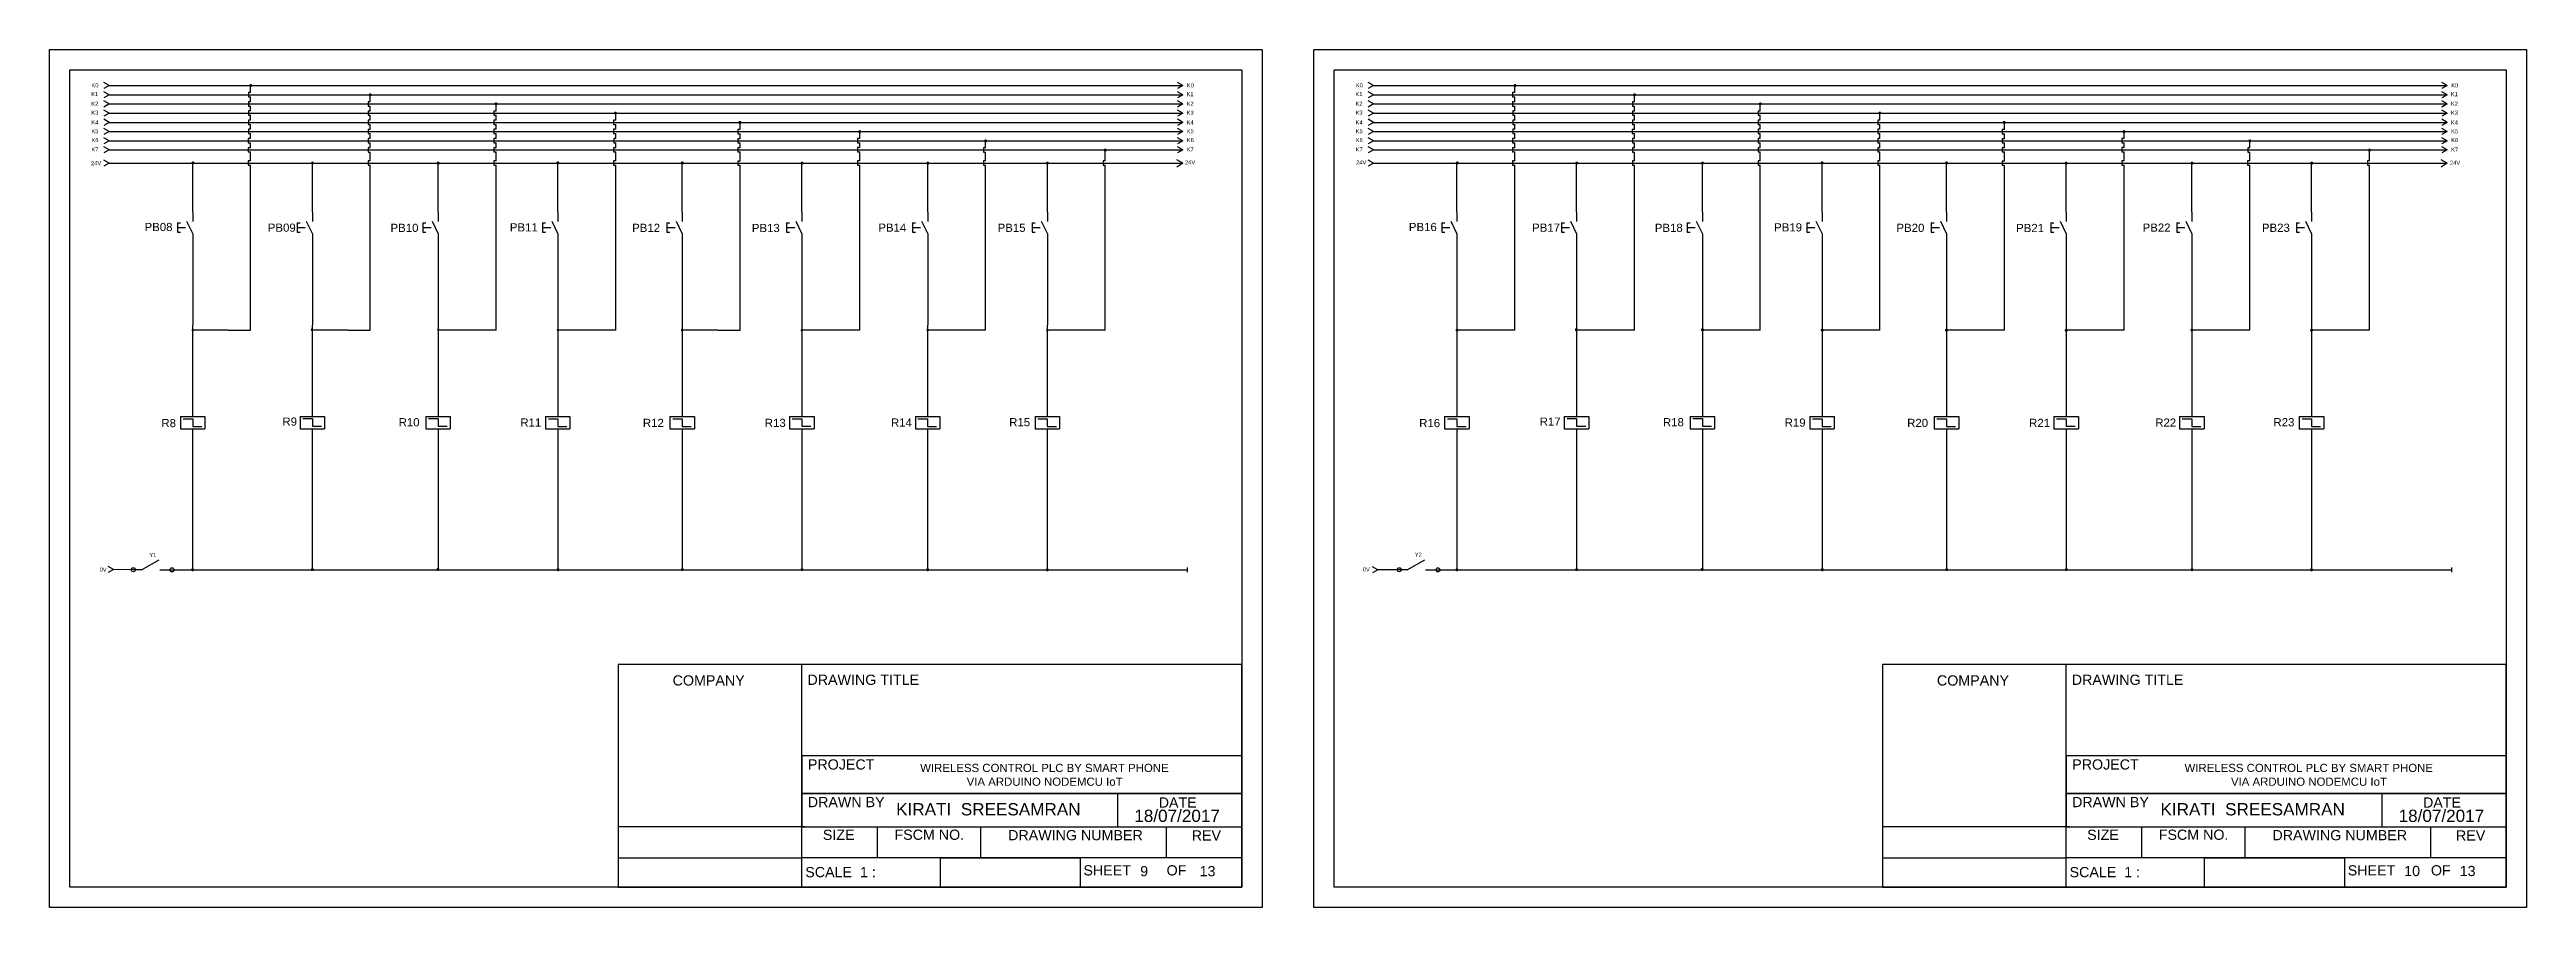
# Model space of a CAD drawing. Header units: millimetres. Extents: x -6 to 1596, y 16 to 720.
# Drawn here: x 989 to 1596, y 260 to 470 of the extents above; entities that cross this region are included whole.
import ezdxf

# ---------------------------------------------------------------- set-up
doc = ezdxf.new("R2010")
doc.units = ezdxf.units.MM
for name, pattern in [('ACAD_ISO02W100', [15, 12, -3]), ('AUSGEZOGEN', [0]), ('GESTRICHELT', [3, 2, -1])]:
    doc.linetypes.add(name, pattern=pattern)
for name, color, linetype in [('1', 7, 'AUSGEZOGEN'), ('Dash', 7, 'ACAD_ISO02W100'), ('TCONNECTIONS', 7, 'AUSGEZOGEN')]:
    doc.layers.add(name, color=color, linetype=linetype)
doc.styles.get("Standard").update_dxf_attribs({"font": 'arial.ttf'})

msp = doc.modelspace()

# ---------------------------------------------------------------- texts
for s, height, p in [('COMPANY', 2.5, (1141.48, 314.25)), ('DRAWING TITLE', 2.5, (1174.5, 314.41)), ('COMPANY', 2.5, (1451.14, 314.25)), ('DRAWING TITLE', 2.5, (1484.16, 314.41)), ('PROJECT', 2.5, (1174.61, 293.68)), ('WIRELESS CONTROL PLC BY SMART PHONE', 2, (1202.12, 293.08)), ('VIA ARDUINO NODEMCU I', 2, (1213.5, 289.71)), ('oT', 2, (1248.43, 289.71)), ('PROJECT', 2.5, (1484.27, 293.68)), ('WIRELESS CONTROL PLC BY SMART PHONE', 2, (1511.78, 293.08)), ('VIA ARDUINO NODEMCU I', 2, (1523.16, 289.71)), ('oT', 2, (1558.09, 289.71)), ('DRAWN BY', 2.5, (1174.58, 284.47)), ('KIRATI  SREESAMRAN', 3, (1196.23, 282.46)), ('DRAWN BY', 2.5, (1484.24, 284.47)), ('KIRATI  SREESAMRAN', 3, (1505.89, 282.46)), ('SIZE', 2.5, (1178.27, 276.46)), ('FSCM NO.', 2.5, (1195.81, 276.48)), ('SIZE', 2.5, (1487.93, 276.46)), ('FSCM NO.', 2.5, (1505.47, 276.48)), ('SCALE  1 :', 2.5, (1173.97, 267.33)), ('9             13', 2.5, (1256, 267.56)), ('SCALE  1 :', 2.5, (1483.63, 267.33)), ('10          13', 2.5, (1565.59, 267.6))]:
    msp.add_text(s, height=height).set_placement(p)
at = {"attachment_point": 1}
for s, width, insert, char_height in [('DATE', 41.7734, (1260.53, 286.86), 2.5), ('DATE', 41.7734, (1570.19, 286.86), 2.5), ('18/07/2017', 61.423, (1254.55, 283.86), 3), ('18/07/2017', 61.423, (1564.21, 283.86), 3), ('DRAWING NUMBER', 41.7734, (1223.65, 278.87), 2.5), ('REV', 41.7734, (1268.61, 278.8), 2.5), ('DRAWING NUMBER', 41.7734, (1533.31, 278.87), 2.5), ('REV', 41.7734, (1578.27, 278.8), 2.5), ('SHEET         OF  ', 41.7734, (1242.09, 270.26), 2.5), ('SHEET         OF  ', 41.7734, (1551.75, 270.26), 2.5)]:
    msp.add_mtext_dynamic_manual_height_columns(s, width=width, gutter_width=12.5, heights=[0], dxfattribs=dict(at, insert=insert, char_height=char_height))
at = {"layer": 'Dash'}
for s, height, p in [('K0', 1, (999.14, 460.69)), ('K0', 1, (1267.43, 460.67)), ('K0', 1, (1308.8, 460.69)), ('K0', 1, (1577.09, 460.67)), ('K1', 1, (999.07, 458.53)), ('K2', 1, (999.1, 456.17)), ('K3', 1, (999.1, 454)), ('K1', 1, (1267.36, 458.52)), ('K2', 1, (1267.38, 456.16)), ('K1', 1, (1308.73, 458.53)), ('K2', 1, (1308.76, 456.17)), ('K3', 1, (1308.76, 454)), ('K1', 1, (1577.02, 458.52)), ('K2', 1, (1577.04, 456.16)), ('K4', 1, (999.1, 451.6)), ('K5', 1, (999.12, 449.44)), ('K3', 1, (1267.38, 453.98)), ('K4', 1, (1267.38, 451.58)), ('K5', 1, (1267.4, 449.43)), ('K4', 1, (1308.76, 451.6)), ('K5', 1, (1308.78, 449.44)), ('K3', 1, (1577.04, 453.98)), ('K4', 1, (1577.04, 451.58)), ('K5', 1, (1577.07, 449.43)), ('K7', 1, (999.12, 444.98)), ('K6', 1, (999.14, 447.29)), ('K7', 1, (1267.4, 444.97)), ('K6', 1, (1267.43, 447.27)), ('K7', 1, (1308.78, 444.98)), ('K6', 1, (1308.8, 447.29)), ('K7', 1, (1577.07, 444.97)), ('K6', 1, (1577.09, 447.27)), ('24V', 1, (999.04, 441.61)), ('24V', 1, (1266.99, 441.83)), ('24V', 1, (1308.88, 441.81)), ('24V', 1, (1576.8, 441.74)), ('PB08', 2, (1012.15, 425.5)), ('PB09', 2, (1042.33, 425.33)), ('PB10', 2, (1072.39, 425.29)), ('PB11', 2, (1101.61, 425.41)), ('PB12', 2, (1131.57, 425.29)), ('PB13', 2, (1160.88, 425.25)), ('PB14', 2, (1191.86, 425.34)), ('PB15', 2, (1221.08, 425.31)), ('PB16', 2, (1321.81, 425.5)), ('PB17', 2, (1351.99, 425.33)), ('PB18', 2, (1382.05, 425.29)), ('PB19', 2, (1411.27, 425.41)), ('PB20', 2, (1441.23, 425.29)), ('PB21', 2, (1470.54, 425.25)), ('PB22', 2, (1501.52, 425.34)), ('PB23', 2, (1530.74, 425.31)), ('R8', 2, (1016.27, 377.5)), ('R9', 2, (1045.91, 377.86)), ('R10', 2, (1074.38, 377.7)), ('R11', 2, (1104.19, 377.62)), ('R12', 2, (1134.19, 377.54)), ('R13', 2, (1164.06, 377.54)), ('R14', 2, (1194.95, 377.62)), ('R15', 2, (1223.91, 377.71)), ('R16', 2, (1324.33, 377.5)), ('R17', 2, (1353.84, 377.86)), ('R18', 2, (1384.04, 377.7)), ('R19', 2, (1413.85, 377.62)), ('R20', 2, (1443.85, 377.54)), ('R21', 2, (1473.72, 377.54)), ('R22', 2, (1504.61, 377.62)), ('R23', 2, (1533.57, 377.71)), ('Y1', 1, (1013.32, 345.69)), ('Y2', 1, (1323.25, 345.77)), ('0V', 1, (1001.14, 342.13)), ('0V', 1, (1310.52, 342.18))]:
    msp.add_text(s, height=height, dxfattribs=at).set_placement(p)

# ---------------------------------------------------------------- blocks, each defined once
blk = doc.blocks.new('E_K001')
at = {"layer": '1', "color": 7}
for p, q in [((0, 0), (0, -2.25)), ((-3, -2.25), (3, -2.25)), ((-3, -2.25), (-3, -5.25)), ((-3, -5.25), (3, -5.25)), ((0, -5.25), (0, -7.5)), ((3, -2.25), (3, -5.25))]:
    blk.add_line(p, q, dxfattribs=at)
blk = doc.blocks.new('E_S011')
at = {"layer": '1', "color": 7}
for p, q in [((0, 0), (0, -2.25)), ((-3.75, -2.62), (-3.75, -4.88)), ((-3.75, -2.62), (-3, -2.62)), ((-3.75, -4.88), (-3, -4.88)), ((-1.5, -2.17), (0, -5.25)), ((0, -5.25), (0, -7.5))]:
    blk.add_line(p, q, dxfattribs=at)
at = {"layer": '1', "color": 7, "linetype": 'GESTRICHELT'}
blk.add_line((-3.75, -3.75), (-0.75, -3.75), dxfattribs=at)

# ---------------------------------------------------------------- linework, layer by layer
at = {"linetype": 'Continuous'}
for p, q in [((1003.48, 461.11), (1002.18, 461.86)), ((1003.48, 461.11), (1002.18, 460.36)), ((1266.46, 461.11), (1265.16, 461.86)), ((1266.46, 461.11), (1265.16, 460.36)), ((1313.14, 461.11), (1311.84, 461.86)), ((1313.14, 461.11), (1311.84, 460.36)), ((1576.12, 461.11), (1574.82, 461.86)), ((1576.12, 461.11), (1574.82, 460.36)), ((1003.48, 458.86), (1002.18, 459.61)), ((1003.48, 458.86), (1002.18, 458.11)), ((1003.48, 456.61), (1002.18, 457.36)), ((1003.48, 456.61), (1002.18, 455.86)), ((1003.48, 454.36), (1002.18, 455.11)), ((1266.46, 458.86), (1265.16, 459.61)), ((1266.46, 458.86), (1265.16, 458.11)), ((1266.46, 456.61), (1265.16, 457.36)), ((1266.46, 456.61), (1265.16, 455.86)), ((1266.46, 454.36), (1265.16, 455.11)), ((1313.14, 458.86), (1311.84, 459.61)), ((1313.14, 458.86), (1311.84, 458.11)), ((1313.14, 456.61), (1311.84, 457.36)), ((1313.14, 456.61), (1311.84, 455.86)), ((1313.14, 454.36), (1311.84, 455.11)), ((1576.12, 458.86), (1574.82, 459.61)), ((1576.12, 458.86), (1574.82, 458.11)), ((1576.12, 456.61), (1574.82, 457.36)), ((1576.12, 456.61), (1574.82, 455.86)), ((1576.12, 454.36), (1574.82, 455.11)), ((1003.48, 454.36), (1002.18, 453.61)), ((1003.48, 452.11), (1002.18, 452.86)), ((1003.48, 452.11), (1002.18, 451.36)), ((1003.48, 449.86), (1002.18, 450.61)), ((1003.48, 449.86), (1002.18, 449.11)), ((1266.46, 454.36), (1265.16, 453.61)), ((1266.46, 452.11), (1265.16, 452.86)), ((1266.46, 452.11), (1265.16, 451.36)), ((1266.46, 449.86), (1265.16, 450.61)), ((1266.46, 449.86), (1265.16, 449.11)), ((1313.14, 454.36), (1311.84, 453.61)), ((1313.14, 452.11), (1311.84, 452.86)), ((1313.14, 452.11), (1311.84, 451.36)), ((1313.14, 449.86), (1311.84, 450.61)), ((1313.14, 449.86), (1311.84, 449.11)), ((1576.12, 454.36), (1574.82, 453.61)), ((1576.12, 452.11), (1574.82, 452.86)), ((1576.12, 452.11), (1574.82, 451.36)), ((1576.12, 449.86), (1574.82, 450.61)), ((1576.12, 449.86), (1574.82, 449.11)), ((1003.48, 447.61), (1002.18, 448.36)), ((1003.48, 447.61), (1002.18, 446.86)), ((1003.48, 445.36), (1002.18, 446.11)), ((1003.48, 445.36), (1002.18, 444.61)), ((1003.48, 442.13), (1002.18, 442.88)), ((1266.46, 442.13), (1264.97, 442.96)), ((1266.46, 447.61), (1265.16, 448.36)), ((1266.46, 447.61), (1265.16, 446.86)), ((1266.46, 445.36), (1265.16, 446.11)), ((1266.46, 445.36), (1265.16, 444.61)), ((1313.14, 447.61), (1311.84, 448.36)), ((1313.14, 447.61), (1311.84, 446.86)), ((1313.14, 445.36), (1311.84, 446.11)), ((1313.14, 445.36), (1311.84, 444.61)), ((1313.14, 442.13), (1311.84, 442.88)), ((1576.12, 442.13), (1574.63, 442.96)), ((1576.12, 447.61), (1574.82, 448.36)), ((1576.12, 447.61), (1574.82, 446.86)), ((1576.12, 445.36), (1574.82, 446.11)), ((1576.12, 445.36), (1574.82, 444.61)), ((1003.48, 442.13), (1002.18, 441.38)), ((1266.46, 442.13), (1264.97, 441.16)), ((1313.14, 442.13), (1311.84, 441.38)), ((1576.12, 442.13), (1574.63, 441.16)), ((1004.54, 342.66), (1003.24, 343.41)), ((1004.54, 342.66), (1003.24, 341.91)), ((1314.18, 342.55), (1312.88, 343.3)), ((1314.18, 342.55), (1312.88, 341.8))]:
    msp.add_line(p, q, dxfattribs=at)
for p, q in [((1003.48, 461.11), (1266.46, 461.11)), ((1038.1, 459.39), (1038.1, 461.11)), ((1313.14, 461.11), (1576.12, 461.11)), ((1347.76, 459.39), (1347.76, 461.11)), ((1003.48, 458.86), (1266.46, 458.86)), ((1003.48, 456.61), (1266.46, 456.61)), ((1038.1, 459.39), (1037.56, 459.39)), ((1037.56, 459.39), (1037.56, 458.35)), ((1037.56, 458.35), (1038.1, 458.35)), ((1038.1, 457.14), (1037.56, 457.14)), ((1037.56, 457.14), (1037.56, 456.1)), ((1037.56, 456.1), (1038.1, 456.1)), ((1038.1, 457.14), (1038.1, 458.35)), ((1038.1, 454.9), (1038.1, 456.1)), ((1067.41, 457.14), (1066.92, 457.14)), ((1066.92, 457.14), (1066.92, 456.1)), ((1066.92, 456.1), (1067.41, 456.1)), ((1067.41, 457.14), (1067.41, 458.86)), ((1067.41, 454.88), (1067.41, 456.1)), ((1098.22, 454.87), (1098.22, 456.61)), ((1313.14, 458.86), (1576.12, 458.86)), ((1313.14, 456.61), (1576.12, 456.61)), ((1347.76, 459.39), (1347.22, 459.39)), ((1347.22, 459.39), (1347.22, 458.35)), ((1347.22, 458.35), (1347.76, 458.35)), ((1347.76, 457.14), (1347.22, 457.14)), ((1347.22, 457.14), (1347.22, 456.1)), ((1347.22, 456.1), (1347.76, 456.1)), ((1347.76, 457.14), (1347.76, 458.35)), ((1347.76, 454.9), (1347.76, 456.1)), ((1377.07, 457.14), (1376.58, 457.14)), ((1376.58, 457.14), (1376.58, 456.1)), ((1376.58, 456.1), (1377.07, 456.1)), ((1377.07, 457.14), (1377.07, 458.86)), ((1377.07, 454.88), (1377.07, 456.1)), ((1407.88, 454.87), (1407.88, 456.61)), ((1003.48, 454.36), (1266.46, 454.36)), ((1003.48, 452.11), (1266.46, 452.11)), ((1003.48, 449.86), (1266.46, 449.86)), ((1038.1, 452.63), (1037.57, 452.63)), ((1037.57, 452.63), (1037.57, 451.59)), ((1037.57, 451.59), (1038.1, 451.59)), ((1038.1, 454.9), (1037.59, 454.9)), ((1037.59, 454.9), (1037.59, 453.85)), ((1037.59, 453.85), (1038.1, 453.85)), ((1038.1, 450.47), (1037.61, 450.47)), ((1037.61, 450.47), (1037.61, 449.42)), ((1037.61, 449.42), (1038.1, 449.42)), ((1038.1, 452.63), (1038.1, 453.85)), ((1038.1, 450.47), (1038.1, 451.59)), ((1038.1, 448.15), (1038.1, 449.42)), ((1067.41, 450.39), (1066.87, 450.39)), ((1066.87, 450.39), (1066.87, 449.35)), ((1066.87, 449.35), (1067.41, 449.35)), ((1067.41, 452.63), (1066.88, 452.63)), ((1066.88, 452.63), (1066.88, 451.59)), ((1066.88, 451.59), (1067.41, 451.59)), ((1067.41, 454.88), (1066.9, 454.88)), ((1066.9, 454.88), (1066.9, 453.84)), ((1066.9, 453.84), (1067.41, 453.84)), ((1067.41, 452.63), (1067.41, 453.84)), ((1067.41, 450.39), (1067.41, 451.59)), ((1067.41, 448.15), (1067.41, 449.35)), ((1098.22, 454.87), (1097.71, 454.87)), ((1097.71, 454.87), (1097.71, 453.83)), ((1097.71, 453.83), (1098.22, 453.83)), ((1098.22, 450.43), (1097.71, 450.43)), ((1097.71, 450.43), (1097.71, 449.39)), ((1097.71, 449.39), (1098.22, 449.39)), ((1098.22, 452.65), (1097.72, 452.65)), ((1097.72, 452.65), (1097.72, 451.61)), ((1097.72, 451.61), (1098.22, 451.61)), ((1098.22, 452.65), (1098.22, 453.83)), ((1098.22, 450.43), (1098.22, 451.61)), ((1098.22, 448.15), (1098.22, 449.39)), ((1127.53, 452.61), (1127.02, 452.61)), ((1127.02, 452.61), (1127.02, 451.56)), ((1127.02, 451.56), (1127.53, 451.56)), ((1127.53, 450.42), (1127.02, 450.42)), ((1127.02, 450.42), (1127.02, 449.38)), ((1127.02, 449.38), (1127.53, 449.38)), ((1127.53, 452.61), (1127.53, 454.36)), ((1127.53, 450.42), (1127.53, 451.56)), ((1127.53, 448.16), (1127.53, 449.38)), ((1157.99, 450.39), (1157.48, 450.39)), ((1157.48, 450.39), (1157.48, 449.34)), ((1157.48, 449.34), (1157.99, 449.34)), ((1157.99, 450.39), (1157.99, 452.11)), ((1157.99, 448.11), (1157.99, 449.34)), ((1187.31, 448.14), (1187.31, 449.86)), ((1313.14, 454.36), (1576.12, 454.36)), ((1313.14, 452.11), (1576.12, 452.11)), ((1313.14, 449.86), (1576.12, 449.86)), ((1347.76, 452.63), (1347.23, 452.63)), ((1347.23, 452.63), (1347.23, 451.59)), ((1347.23, 451.59), (1347.76, 451.59)), ((1347.76, 454.9), (1347.25, 454.9)), ((1347.25, 454.9), (1347.25, 453.85)), ((1347.25, 453.85), (1347.76, 453.85)), ((1347.76, 450.47), (1347.27, 450.47)), ((1347.27, 450.47), (1347.27, 449.42)), ((1347.27, 449.42), (1347.76, 449.42)), ((1347.76, 452.63), (1347.76, 453.85)), ((1347.76, 450.47), (1347.76, 451.59)), ((1347.76, 448.15), (1347.76, 449.42)), ((1377.07, 450.39), (1376.53, 450.39)), ((1376.53, 450.39), (1376.53, 449.35)), ((1376.53, 449.35), (1377.07, 449.35)), ((1377.07, 452.63), (1376.54, 452.63)), ((1376.54, 452.63), (1376.54, 451.59)), ((1376.54, 451.59), (1377.07, 451.59)), ((1377.07, 454.88), (1376.56, 454.88)), ((1376.56, 454.88), (1376.56, 453.84)), ((1376.56, 453.84), (1377.07, 453.84)), ((1377.07, 452.63), (1377.07, 453.84)), ((1377.07, 450.39), (1377.07, 451.59)), ((1377.07, 448.15), (1377.07, 449.35)), ((1407.88, 454.87), (1407.37, 454.87)), ((1407.37, 454.87), (1407.37, 453.83)), ((1407.37, 453.83), (1407.88, 453.83)), ((1407.88, 450.43), (1407.37, 450.43)), ((1407.37, 450.43), (1407.37, 449.39)), ((1407.37, 449.39), (1407.88, 449.39)), ((1407.88, 452.65), (1407.38, 452.65)), ((1407.38, 452.65), (1407.38, 451.61)), ((1407.38, 451.61), (1407.88, 451.61)), ((1407.88, 452.65), (1407.88, 453.83)), ((1407.88, 450.43), (1407.88, 451.61)), ((1407.88, 448.15), (1407.88, 449.39)), ((1437.19, 452.61), (1436.68, 452.61)), ((1436.68, 452.61), (1436.68, 451.56)), ((1436.68, 451.56), (1437.19, 451.56)), ((1437.19, 450.42), (1436.68, 450.42)), ((1436.68, 450.42), (1436.68, 449.38)), ((1436.68, 449.38), (1437.19, 449.38)), ((1437.19, 452.61), (1437.19, 454.36)), ((1437.19, 450.42), (1437.19, 451.56)), ((1437.19, 448.16), (1437.19, 449.38)), ((1467.65, 450.39), (1467.14, 450.39)), ((1467.14, 450.39), (1467.14, 449.34)), ((1467.14, 449.34), (1467.65, 449.34)), ((1467.65, 450.39), (1467.65, 452.11)), ((1467.65, 448.11), (1467.65, 449.34)), ((1496.97, 448.14), (1496.97, 449.86)), ((1003.48, 447.61), (1266.46, 447.61)), ((1003.48, 445.36), (1266.46, 445.36)), ((1038.1, 445.9), (1037.53, 445.9)), ((1037.53, 445.9), (1037.53, 444.86)), ((1037.53, 444.86), (1038.1, 444.86)), ((1038.1, 448.15), (1037.55, 448.15)), ((1037.55, 448.15), (1037.55, 447.1)), ((1037.55, 447.1), (1038.1, 447.1)), ((1038.1, 445.9), (1038.1, 447.1)), ((1038.1, 442.65), (1038.1, 444.86)), ((1067.41, 445.89), (1066.88, 445.89)), ((1066.88, 445.89), (1066.88, 444.85)), ((1066.88, 444.85), (1067.41, 444.85)), ((1067.41, 448.15), (1066.89, 448.15)), ((1066.89, 448.15), (1066.89, 447.11)), ((1066.89, 447.11), (1067.41, 447.11)), ((1067.41, 445.89), (1067.41, 447.11)), ((1067.41, 442.66), (1067.41, 444.85)), ((1098.22, 448.15), (1097.71, 448.15)), ((1097.71, 448.15), (1097.71, 447.11)), ((1097.71, 447.11), (1098.22, 447.11)), ((1098.22, 445.91), (1097.72, 445.91)), ((1097.72, 445.91), (1097.72, 444.87)), ((1097.72, 444.87), (1098.22, 444.87)), ((1098.22, 445.91), (1098.22, 447.11)), ((1098.22, 442.7), (1098.22, 444.87)), ((1127.53, 445.91), (1127.02, 445.91)), ((1127.02, 445.91), (1127.02, 444.87)), ((1127.02, 444.87), (1127.53, 444.87)), ((1127.53, 448.16), (1127.04, 448.16)), ((1127.04, 448.16), (1127.04, 447.12)), ((1127.04, 447.12), (1127.53, 447.12)), ((1127.53, 445.91), (1127.53, 447.12)), ((1127.53, 442.67), (1127.53, 444.87)), ((1157.99, 448.11), (1157.47, 448.11)), ((1157.47, 448.11), (1157.47, 447.06)), ((1157.47, 447.06), (1157.99, 447.06)), ((1157.99, 445.9), (1157.49, 445.9)), ((1157.49, 445.9), (1157.49, 444.86)), ((1157.49, 444.86), (1157.99, 444.86)), ((1157.99, 445.9), (1157.99, 447.06)), ((1157.99, 442.63), (1157.99, 444.86)), ((1187.31, 445.94), (1186.78, 445.94)), ((1186.78, 445.94), (1186.78, 444.89)), ((1186.78, 444.89), (1187.31, 444.89)), ((1187.31, 448.14), (1186.8, 448.14)), ((1186.8, 448.14), (1186.8, 447.1)), ((1186.8, 447.1), (1187.31, 447.1)), ((1187.31, 445.94), (1187.31, 447.1)), ((1187.31, 442.68), (1187.31, 444.89)), ((1218.12, 445.9), (1217.6, 445.9)), ((1217.6, 445.9), (1217.6, 444.85)), ((1217.6, 444.85), (1218.12, 444.85)), ((1218.12, 445.9), (1218.12, 447.61)), ((1218.12, 442.71), (1218.12, 444.85)), ((1247.43, 442.66), (1247.43, 445.36)), ((1313.14, 447.61), (1576.12, 447.61)), ((1313.14, 445.36), (1576.12, 445.36)), ((1347.76, 445.9), (1347.19, 445.9)), ((1347.19, 445.9), (1347.19, 444.86)), ((1347.19, 444.86), (1347.76, 444.86)), ((1347.76, 448.15), (1347.21, 448.15)), ((1347.21, 448.15), (1347.21, 447.1)), ((1347.21, 447.1), (1347.76, 447.1)), ((1347.76, 445.9), (1347.76, 447.1)), ((1347.76, 442.65), (1347.76, 444.86)), ((1377.07, 445.89), (1376.54, 445.89)), ((1376.54, 445.89), (1376.54, 444.85)), ((1376.54, 444.85), (1377.07, 444.85)), ((1377.07, 448.15), (1376.55, 448.15)), ((1376.55, 448.15), (1376.55, 447.11)), ((1376.55, 447.11), (1377.07, 447.11)), ((1377.07, 445.89), (1377.07, 447.11)), ((1377.07, 442.66), (1377.07, 444.85)), ((1407.88, 448.15), (1407.37, 448.15)), ((1407.37, 448.15), (1407.37, 447.11)), ((1407.37, 447.11), (1407.88, 447.11)), ((1407.88, 445.91), (1407.38, 445.91)), ((1407.38, 445.91), (1407.38, 444.87)), ((1407.38, 444.87), (1407.88, 444.87)), ((1407.88, 445.91), (1407.88, 447.11)), ((1407.88, 442.7), (1407.88, 444.87)), ((1437.19, 445.91), (1436.68, 445.91)), ((1436.68, 445.91), (1436.68, 444.87)), ((1436.68, 444.87), (1437.19, 444.87)), ((1437.19, 448.16), (1436.7, 448.16)), ((1436.7, 448.16), (1436.7, 447.12)), ((1436.7, 447.12), (1437.19, 447.12)), ((1437.19, 445.91), (1437.19, 447.12)), ((1437.19, 442.67), (1437.19, 444.87)), ((1467.65, 448.11), (1467.13, 448.11)), ((1467.13, 448.11), (1467.13, 447.06)), ((1467.13, 447.06), (1467.65, 447.06)), ((1467.65, 445.9), (1467.15, 445.9)), ((1467.15, 445.9), (1467.15, 444.86)), ((1467.15, 444.86), (1467.65, 444.86)), ((1467.65, 445.9), (1467.65, 447.06)), ((1467.65, 442.63), (1467.65, 444.86)), ((1496.97, 445.94), (1496.44, 445.94)), ((1496.44, 445.94), (1496.44, 444.89)), ((1496.44, 444.89), (1496.97, 444.89)), ((1496.97, 448.14), (1496.46, 448.14)), ((1496.46, 448.14), (1496.46, 447.1)), ((1496.46, 447.1), (1496.97, 447.1)), ((1496.97, 445.94), (1496.97, 447.1)), ((1496.97, 442.68), (1496.97, 444.89)), ((1527.78, 445.9), (1527.26, 445.9)), ((1527.26, 445.9), (1527.26, 444.85)), ((1527.26, 444.85), (1527.78, 444.85)), ((1527.78, 445.9), (1527.78, 447.61)), ((1527.78, 442.71), (1527.78, 444.85)), ((1557.09, 442.66), (1557.09, 445.36)), ((1023.93, 430.11), (1023.93, 442.13)), ((1038.1, 442.65), (1037.55, 442.65)), ((1037.55, 442.65), (1037.55, 441.61)), ((1037.55, 441.61), (1038.1, 441.61)), ((1038.1, 401.25), (1038.1, 441.61)), ((1053.24, 430.11), (1053.24, 442.13)), ((1067.41, 442.66), (1066.89, 442.66)), ((1066.89, 442.66), (1066.89, 441.62)), ((1066.89, 441.62), (1067.41, 441.62)), ((1067.41, 401.25), (1067.41, 441.62)), ((1084.05, 430.11), (1084.05, 442.13)), ((1098.22, 442.7), (1097.71, 442.7)), ((1097.71, 442.7), (1097.71, 441.65)), ((1097.71, 441.65), (1098.22, 441.65)), ((1098.22, 401.25), (1098.22, 441.65)), ((1113.36, 430.11), (1113.36, 442.13)), ((1127.53, 442.67), (1127.01, 442.67)), ((1127.01, 442.67), (1127.01, 441.63)), ((1127.01, 441.63), (1127.53, 441.63)), ((1127.53, 401.25), (1127.53, 441.63)), ((1143.82, 430.11), (1143.82, 442.13)), ((1157.99, 442.63), (1157.48, 442.63)), ((1157.48, 442.63), (1157.48, 441.59)), ((1157.48, 441.59), (1157.99, 441.59)), ((1157.99, 401.25), (1157.99, 441.59)), ((1173.14, 430.11), (1173.14, 442.13)), ((1187.31, 442.68), (1186.8, 442.68)), ((1186.8, 442.68), (1186.8, 441.64)), ((1186.8, 441.64), (1187.31, 441.64)), ((1187.31, 401.25), (1187.31, 441.64)), ((1203.95, 430.11), (1203.95, 442.13)), ((1218.12, 442.71), (1217.58, 442.71)), ((1217.58, 442.71), (1217.58, 441.67)), ((1217.58, 441.67), (1218.12, 441.67)), ((1218.12, 401.25), (1218.12, 441.67)), ((1233.26, 430.11), (1233.26, 442.13)), ((1247.43, 442.66), (1246.9, 442.66)), ((1246.9, 442.66), (1246.9, 441.62)), ((1246.9, 441.62), (1247.43, 441.62)), ((1247.43, 401.25), (1247.43, 441.62)), ((1333.59, 430.11), (1333.59, 442.13)), ((1347.76, 442.65), (1347.21, 442.65)), ((1347.21, 442.65), (1347.21, 441.61)), ((1347.21, 441.61), (1347.76, 441.61)), ((1347.76, 401.25), (1347.76, 441.61)), ((1362.9, 430.11), (1362.9, 442.13)), ((1377.07, 442.66), (1376.56, 442.66)), ((1376.56, 442.66), (1376.56, 441.62)), ((1376.56, 441.62), (1377.07, 441.62)), ((1377.07, 401.25), (1377.07, 441.62)), ((1393.71, 430.11), (1393.71, 442.13)), ((1407.88, 442.7), (1407.37, 442.7)), ((1407.37, 442.7), (1407.37, 441.65)), ((1407.37, 441.65), (1407.88, 441.65)), ((1407.88, 401.25), (1407.88, 441.65)), ((1423.02, 430.11), (1423.02, 442.13)), ((1437.19, 442.67), (1436.67, 442.67)), ((1436.67, 442.67), (1436.67, 441.63)), ((1436.67, 441.63), (1437.19, 441.63)), ((1437.19, 401.25), (1437.19, 441.63)), ((1453.48, 430.11), (1453.48, 442.13)), ((1467.65, 442.63), (1467.14, 442.63)), ((1467.14, 442.63), (1467.14, 441.59)), ((1467.14, 441.59), (1467.65, 441.59)), ((1467.65, 401.25), (1467.65, 441.59)), ((1482.8, 430.11), (1482.8, 442.13)), ((1496.97, 442.68), (1496.46, 442.68)), ((1496.46, 442.68), (1496.46, 441.64)), ((1496.46, 441.64), (1496.97, 441.64)), ((1496.97, 401.25), (1496.97, 441.64)), ((1513.61, 430.11), (1513.61, 442.13)), ((1527.78, 442.71), (1527.24, 442.71)), ((1527.24, 442.71), (1527.24, 441.67)), ((1527.24, 441.67), (1527.78, 441.67)), ((1527.78, 401.25), (1527.78, 441.67)), ((1542.92, 430.11), (1542.92, 442.13)), ((1557.09, 442.66), (1556.56, 442.66)), ((1556.56, 442.66), (1556.56, 441.62)), ((1556.56, 441.62), (1557.09, 441.62)), ((1557.09, 401.25), (1557.09, 441.62)), ((1023.93, 422.61), (1023.91, 382.37)), ((1053.24, 422.61), (1053.22, 382.37)), ((1084.05, 422.61), (1084.03, 382.37)), ((1113.36, 422.61), (1113.34, 382.37)), ((1143.82, 422.61), (1143.8, 382.37)), ((1173.14, 422.61), (1173.12, 382.37)), ((1203.95, 422.61), (1203.93, 382.37)), ((1233.26, 422.61), (1233.24, 382.37)), ((1333.59, 422.61), (1333.57, 382.37)), ((1362.9, 422.61), (1362.88, 382.37)), ((1393.71, 422.61), (1393.69, 382.37)), ((1423.02, 422.61), (1423, 382.37)), ((1453.48, 422.61), (1453.47, 382.37)), ((1482.8, 422.61), (1482.78, 382.37)), ((1513.61, 422.61), (1513.59, 382.37)), ((1542.92, 422.61), (1542.9, 382.37)), ((1032.63, 401.25), (1023.92, 401.25)), ((1032.63, 401.25), (1038.1, 401.25)), ((1061.95, 401.25), (1053.23, 401.25)), ((1061.95, 401.25), (1067.41, 401.25)), ((1098.22, 401.25), (1084.04, 401.25)), ((1127.53, 401.25), (1113.35, 401.25)), ((1152.53, 401.25), (1143.81, 401.25)), ((1152.53, 401.25), (1157.99, 401.25)), ((1187.31, 401.25), (1173.13, 401.25)), ((1218.12, 401.25), (1203.94, 401.25)), ((1247.43, 401.25), (1233.25, 401.25)), ((1347.76, 401.25), (1333.58, 401.25)), ((1377.07, 401.25), (1362.89, 401.25)), ((1407.88, 401.25), (1393.7, 401.25)), ((1437.19, 401.25), (1423.01, 401.25)), ((1467.65, 401.25), (1453.47, 401.25)), ((1496.97, 401.25), (1482.79, 401.25)), ((1527.78, 401.25), (1513.6, 401.25)), ((1557.09, 401.25), (1542.91, 401.25)), ((1021.59, 379.51), (1023.93, 379.51)), ((1023.93, 379.51), (1023.93, 377.66)), ((1023.93, 377.66), (1026.15, 377.66)), ((1050.9, 379.63), (1053.24, 379.63)), ((1053.24, 379.63), (1053.24, 377.77)), ((1053.24, 377.77), (1055.46, 377.77)), ((1081.7, 379.61), (1084.04, 379.61)), ((1084.04, 379.61), (1084.04, 377.76)), ((1084.04, 377.76), (1086.26, 377.76)), ((1111.04, 379.53), (1113.38, 379.53)), ((1113.38, 379.53), (1113.38, 377.68)), ((1113.38, 377.68), (1115.6, 377.68)), ((1141.49, 379.52), (1143.83, 379.52)), ((1143.83, 379.52), (1143.83, 377.66)), ((1143.83, 377.66), (1146.05, 377.66)), ((1170.79, 379.56), (1173.13, 379.56)), ((1173.13, 379.56), (1173.13, 377.7)), ((1173.13, 377.7), (1175.35, 377.7)), ((1201.57, 379.52), (1203.91, 379.52)), ((1203.91, 379.52), (1203.91, 377.66)), ((1203.91, 377.66), (1206.13, 377.66)), ((1230.9, 379.51), (1233.24, 379.51)), ((1233.24, 379.51), (1233.24, 377.65)), ((1233.24, 377.65), (1235.46, 377.65)), ((1331.25, 379.51), (1333.59, 379.51)), ((1333.59, 379.51), (1333.59, 377.66)), ((1333.59, 377.66), (1335.81, 377.66)), ((1360.56, 379.63), (1362.9, 379.63)), ((1362.9, 379.63), (1362.9, 377.77)), ((1362.9, 377.77), (1365.12, 377.77)), ((1391.36, 379.61), (1393.7, 379.61)), ((1393.7, 379.61), (1393.7, 377.76)), ((1393.7, 377.76), (1395.92, 377.76)), ((1420.7, 379.53), (1423.04, 379.53)), ((1423.04, 379.53), (1423.04, 377.68)), ((1423.04, 377.68), (1425.26, 377.68)), ((1451.15, 379.52), (1453.49, 379.52)), ((1453.49, 379.52), (1453.49, 377.66)), ((1453.49, 377.66), (1455.71, 377.66)), ((1480.45, 379.56), (1482.79, 379.56)), ((1482.79, 379.56), (1482.79, 377.7)), ((1482.79, 377.7), (1485.01, 377.7)), ((1511.24, 379.52), (1513.57, 379.52)), ((1513.57, 379.52), (1513.57, 377.66)), ((1513.57, 377.66), (1515.79, 377.66)), ((1540.56, 379.51), (1542.9, 379.51)), ((1542.9, 379.51), (1542.9, 377.65)), ((1542.9, 377.65), (1545.12, 377.65)), ((1023.91, 374.87), (1023.91, 342.56)), ((1053.22, 374.87), (1053.22, 342.56)), ((1084.03, 374.87), (1084.03, 342.56)), ((1113.34, 374.87), (1113.34, 342.56)), ((1143.8, 374.87), (1143.8, 342.56)), ((1173.12, 374.87), (1173.12, 342.56)), ((1203.93, 374.87), (1203.93, 342.56)), ((1233.24, 374.87), (1233.24, 342.56)), ((1333.57, 374.87), (1333.57, 342.56)), ((1362.88, 374.87), (1362.88, 342.56)), ((1393.69, 374.87), (1393.69, 342.56)), ((1423, 374.87), (1423, 342.56)), ((1453.47, 374.87), (1453.47, 342.56)), ((1482.78, 374.87), (1482.78, 342.56)), ((1513.59, 374.87), (1513.59, 342.56)), ((1542.9, 374.87), (1542.9, 342.56)), ((1009.38, 342.56), (1004.49, 342.66)), ((1267.47, 343.17), (1267.47, 342.01)), ((1319.44, 342.6), (1314.19, 342.56)), ((1577.13, 343.17), (1577.13, 342.01)), ((1128.15, 319.38), (1128.15, 264.93)), ((1280.87, 319.38), (1128.15, 319.38)), ((1173.1, 264.93), (1173.1, 319.38)), ((1280.87, 264.93), (1280.87, 319.38)), ((1280.87, 319.38), (1280.87, 264.93)), ((1437.81, 319.38), (1437.81, 264.93)), ((1590.53, 319.38), (1437.81, 319.38)), ((1482.76, 264.93), (1482.76, 319.38)), ((1590.53, 264.93), (1590.53, 319.38)), ((1590.53, 319.38), (1590.53, 264.93)), ((1280.87, 297.06), (1173.1, 297.06)), ((1173.1, 297.06), (1173.1, 287.82)), ((1280.87, 287.82), (1280.87, 297.06)), ((1590.53, 297.06), (1482.76, 297.06)), ((1482.76, 297.06), (1482.76, 287.82)), ((1590.53, 287.82), (1590.53, 297.06)), ((1280.87, 287.82), (1173.1, 287.82)), ((1173.1, 287.82), (1173.1, 279.63)), ((1173.1, 287.82), (1280.87, 287.82)), ((1250.44, 287.82), (1250.44, 279.63)), ((1280.87, 279.63), (1280.87, 287.82)), ((1590.53, 287.82), (1482.76, 287.82)), ((1482.76, 287.82), (1482.76, 279.63)), ((1482.76, 287.82), (1590.53, 287.82)), ((1560.1, 287.82), (1560.1, 279.63)), ((1590.53, 279.63), (1590.53, 287.82)), ((1173.1, 279.63), (1128.15, 279.63)), ((1128.15, 279.63), (1128.15, 272.03)), ((1173.91, 279.63), (1173.1, 279.63)), ((1173.1, 279.63), (1280.87, 279.63)), ((1173.1, 272.03), (1173.1, 279.63)), ((1173.91, 279.63), (1280.87, 279.63)), ((1191.55, 279.63), (1191.55, 272.03)), ((1216.95, 279.63), (1262.37, 279.63)), ((1216.95, 272.03), (1216.95, 279.63)), ((1262.37, 279.63), (1262.37, 272.03)), ((1280.87, 279.63), (1280.87, 272.03)), ((1482.76, 279.63), (1437.81, 279.63)), ((1437.81, 279.63), (1437.81, 272.03)), ((1483.57, 279.63), (1482.76, 279.63)), ((1482.76, 279.63), (1590.53, 279.63)), ((1482.76, 272.03), (1482.76, 279.63)), ((1483.57, 279.63), (1590.53, 279.63)), ((1501.21, 279.63), (1501.21, 272.03)), ((1526.61, 279.63), (1572.03, 279.63)), ((1526.61, 272.03), (1526.61, 279.63)), ((1572.03, 279.63), (1572.03, 272.03)), ((1590.53, 279.63), (1590.53, 272.03)), ((1128.15, 272.03), (1173.1, 272.03)), ((1173.91, 272.03), (1173.1, 272.03)), ((1280.87, 272.03), (1173.91, 272.03)), ((1207.05, 272.03), (1241.28, 272.03)), ((1207.05, 264.93), (1207.05, 272.03)), ((1262.37, 272.03), (1216.95, 272.03)), ((1241.28, 272.03), (1241.28, 264.93)), ((1437.81, 272.03), (1482.76, 272.03)), ((1483.57, 272.03), (1482.76, 272.03)), ((1590.53, 272.03), (1483.57, 272.03)), ((1516.71, 272.03), (1550.94, 272.03)), ((1516.71, 264.93), (1516.71, 272.03)), ((1572.03, 272.03), (1526.61, 272.03)), ((1550.94, 272.03), (1550.94, 264.93)), ((1128.15, 264.93), (1280.87, 264.93)), ((1280.87, 264.93), (1173.1, 264.93)), ((1241.28, 264.93), (1207.05, 264.93)), ((1437.81, 264.93), (1590.53, 264.93)), ((1590.53, 264.93), (1482.76, 264.93)), ((1550.94, 264.93), (1516.71, 264.93))]:
    msp.add_line(p, q)
at = {"layer": '1', "color": 7}
for p, q in [((1020.18, 427.48), (1020.18, 425.23)), ((1020.18, 427.48), (1020.93, 427.48)), ((1020.18, 425.23), (1020.93, 425.23)), ((1022.43, 427.94), (1023.93, 424.86)), ((1023.93, 430.11), (1023.93, 427.86)), ((1023.93, 424.86), (1023.93, 422.61)), ((1049.49, 427.48), (1049.49, 425.23)), ((1049.49, 427.48), (1050.24, 427.48)), ((1049.49, 425.23), (1050.24, 425.23)), ((1051.74, 427.94), (1053.24, 424.86)), ((1053.24, 430.11), (1053.24, 427.86)), ((1053.24, 424.86), (1053.24, 422.61)), ((1080.3, 427.48), (1080.3, 425.23)), ((1080.3, 427.48), (1081.05, 427.48)), ((1080.3, 425.23), (1081.05, 425.23)), ((1082.55, 427.94), (1084.05, 424.86)), ((1084.05, 430.11), (1084.05, 427.86)), ((1084.05, 424.86), (1084.05, 422.61)), ((1109.61, 427.48), (1109.61, 425.23)), ((1109.61, 427.48), (1110.36, 427.48)), ((1109.61, 425.23), (1110.36, 425.23)), ((1111.86, 427.94), (1113.36, 424.86)), ((1113.36, 430.11), (1113.36, 427.86)), ((1113.36, 424.86), (1113.36, 422.61)), ((1140.07, 427.48), (1140.07, 425.23)), ((1140.07, 427.48), (1140.82, 427.48)), ((1140.07, 425.23), (1140.82, 425.23)), ((1142.32, 427.94), (1143.82, 424.86)), ((1143.82, 430.11), (1143.82, 427.86)), ((1143.82, 424.86), (1143.82, 422.61)), ((1169.39, 427.48), (1169.39, 425.23)), ((1169.39, 427.48), (1170.14, 427.48)), ((1169.39, 425.23), (1170.14, 425.23)), ((1171.64, 427.94), (1173.14, 424.86)), ((1173.14, 430.11), (1173.14, 427.86)), ((1173.14, 424.86), (1173.14, 422.61)), ((1200.2, 427.48), (1200.2, 425.23)), ((1200.2, 427.48), (1200.95, 427.48)), ((1200.2, 425.23), (1200.95, 425.23)), ((1202.45, 427.94), (1203.95, 424.86)), ((1203.95, 430.11), (1203.95, 427.86)), ((1203.95, 424.86), (1203.95, 422.61)), ((1229.51, 427.48), (1229.51, 425.23)), ((1229.51, 427.48), (1230.26, 427.48)), ((1229.51, 425.23), (1230.26, 425.23)), ((1231.76, 427.94), (1233.26, 424.86)), ((1233.26, 430.11), (1233.26, 427.86)), ((1233.26, 424.86), (1233.26, 422.61)), ((1023.91, 382.37), (1023.91, 380.12)), ((1053.22, 382.37), (1053.22, 380.12)), ((1084.03, 382.37), (1084.03, 380.12)), ((1113.34, 382.37), (1113.34, 380.12)), ((1143.8, 382.37), (1143.8, 380.12)), ((1173.12, 382.37), (1173.12, 380.12)), ((1203.93, 382.37), (1203.93, 380.12)), ((1233.24, 382.37), (1233.24, 380.12)), ((1020.91, 380.12), (1026.91, 380.12)), ((1020.91, 380.12), (1020.91, 377.12)), ((1020.91, 377.12), (1026.91, 377.12)), ((1023.91, 377.12), (1023.91, 374.87)), ((1026.91, 380.12), (1026.91, 377.12)), ((1050.22, 380.12), (1056.22, 380.12)), ((1050.22, 380.12), (1050.22, 377.12)), ((1050.22, 377.12), (1056.22, 377.12)), ((1053.22, 377.12), (1053.22, 374.87)), ((1056.22, 380.12), (1056.22, 377.12)), ((1081.03, 380.12), (1087.03, 380.12)), ((1081.03, 380.12), (1081.03, 377.12)), ((1081.03, 377.12), (1087.03, 377.12)), ((1084.03, 377.12), (1084.03, 374.87)), ((1087.03, 380.12), (1087.03, 377.12)), ((1110.34, 380.12), (1116.34, 380.12)), ((1110.34, 380.12), (1110.34, 377.12)), ((1110.34, 377.12), (1116.34, 377.12)), ((1113.34, 377.12), (1113.34, 374.87)), ((1116.34, 380.12), (1116.34, 377.12)), ((1140.8, 380.12), (1146.8, 380.12)), ((1140.8, 380.12), (1140.8, 377.12)), ((1140.8, 377.12), (1146.8, 377.12)), ((1143.8, 377.12), (1143.8, 374.87)), ((1146.8, 380.12), (1146.8, 377.12)), ((1170.12, 380.12), (1176.12, 380.12)), ((1170.12, 380.12), (1170.12, 377.12)), ((1170.12, 377.12), (1176.12, 377.12)), ((1173.12, 377.12), (1173.12, 374.87)), ((1176.12, 380.12), (1176.12, 377.12)), ((1200.93, 380.12), (1206.93, 380.12)), ((1200.93, 380.12), (1200.93, 377.12)), ((1200.93, 377.12), (1206.93, 377.12)), ((1203.93, 377.12), (1203.93, 374.87)), ((1206.93, 380.12), (1206.93, 377.12)), ((1230.24, 380.12), (1236.24, 380.12)), ((1230.24, 380.12), (1230.24, 377.12)), ((1230.24, 377.12), (1236.24, 377.12)), ((1233.24, 377.12), (1233.24, 374.87)), ((1236.24, 380.12), (1236.24, 377.12))]:
    msp.add_line(p, q, dxfattribs=at)
at = {"layer": '1', "color": 7, "linetype": 'GESTRICHELT'}
for p, q in [((1020.18, 426.36), (1023.18, 426.36)), ((1049.49, 426.36), (1052.49, 426.36)), ((1080.3, 426.36), (1083.3, 426.36)), ((1109.61, 426.36), (1112.61, 426.36)), ((1140.07, 426.36), (1143.07, 426.36)), ((1169.39, 426.36), (1172.39, 426.36)), ((1200.2, 426.36), (1203.2, 426.36)), ((1229.51, 426.36), (1232.51, 426.36))]:
    msp.add_line(p, q, dxfattribs=at)
at = {"layer": 'Dash', "linetype": 'Continuous'}
for p, q in [((988.87, 259.93), (988.87, 469.93)), ((988.87, 469.93), (1285.87, 469.93)), ((1285.87, 469.93), (1285.87, 259.93)), ((1298.53, 259.93), (1298.53, 469.93)), ((1298.53, 469.93), (1595.53, 469.93)), ((1595.53, 469.93), (1595.53, 259.93)), ((993.87, 264.93), (993.87, 464.93)), ((993.87, 464.93), (1280.87, 464.93)), ((1280.87, 464.93), (1280.87, 264.93)), ((1303.53, 264.93), (1303.53, 464.93)), ((1303.53, 464.93), (1590.53, 464.93)), ((1590.53, 464.93), (1590.53, 264.93)), ((1003.48, 442.13), (1266.46, 442.13)), ((1313.14, 442.13), (1576.12, 442.13)), ((1011.38, 342.56), (1009.38, 342.56)), ((1011.38, 342.56), (1015.71, 345.05)), ((1015.88, 342.56), (1018.88, 342.56)), ((1018.88, 342.56), (1267.47, 342.56)), ((1321.41, 342.56), (1319.41, 342.56)), ((1321.41, 342.56), (1325.74, 345.05)), ((1325.91, 342.56), (1328.91, 342.56)), ((1328.91, 342.56), (1577.13, 342.56)), ((1280.87, 264.93), (993.87, 264.93)), ((1590.53, 264.93), (1303.53, 264.93)), ((1285.87, 259.93), (988.87, 259.93)), ((1595.53, 259.93), (1298.53, 259.93))]:
    msp.add_line(p, q, dxfattribs=at)
for centre in [(1009.41, 342.6), (1018.88, 342.56), (1319.44, 342.6), (1328.91, 342.56)]:
    msp.add_circle(centre, 0.5, dxfattribs=at)
at = {"layer": 'TCONNECTIONS', "color": 7, "const_width": 0.375}
for points in [[(1037.96, 461.11, 1), (1038.34, 461.11, 1)], [(1347.62, 461.11, 1), (1348, 461.11, 1)], [(1067.24, 458.85, 1), (1067.61, 458.85, 1)], [(1098.04, 456.63, 1), (1098.41, 456.63, 1)], [(1376.9, 458.85, 1), (1377.27, 458.85, 1)], [(1407.7, 456.63, 1), (1408.07, 456.63, 1)], [(1127.29, 454.38, 1), (1127.66, 454.38, 1)], [(1157.76, 452.08, 1), (1158.14, 452.08, 1)], [(1187.11, 449.84, 1), (1187.48, 449.84, 1)], [(1436.95, 454.38, 1), (1437.32, 454.38, 1)], [(1467.43, 452.08, 1), (1467.8, 452.08, 1)], [(1496.77, 449.84, 1), (1497.14, 449.84, 1)], [(1217.93, 447.55, 1), (1218.31, 447.55, 1)], [(1247.24, 445.33, 1), (1247.62, 445.33, 1)], [(1527.59, 447.55, 1), (1527.97, 447.55, 1)], [(1556.9, 445.33, 1), (1557.28, 445.33, 1)], [(1023.81, 442.18, 1), (1024.18, 442.18, 1)], [(1053.06, 442.13, 1), (1053.43, 442.13, 1)], [(1083.86, 442.13, 1), (1084.24, 442.13, 1)], [(1113.16, 442.21, 1), (1113.53, 442.21, 1)], [(1143.65, 442.17, 1), (1144.03, 442.17, 1)], [(1172.98, 442.12, 1), (1173.36, 442.12, 1)], [(1203.79, 442.12, 1), (1204.16, 442.12, 1)], [(1233.08, 442.13, 1), (1233.46, 442.13, 1)], [(1333.47, 442.18, 1), (1333.84, 442.18, 1)], [(1362.72, 442.13, 1), (1363.09, 442.13, 1)], [(1393.52, 442.13, 1), (1393.9, 442.13, 1)], [(1422.82, 442.21, 1), (1423.19, 442.21, 1)], [(1453.31, 442.17, 1), (1453.69, 442.17, 1)], [(1482.64, 442.12, 1), (1483.02, 442.12, 1)], [(1513.45, 442.12, 1), (1513.82, 442.12, 1)], [(1542.74, 442.13, 1), (1543.12, 442.13, 1)], [(1333.42, 401.24, 1), (1333.79, 401.24, 1)], [(1362.64, 401.34, 1), (1363.01, 401.34, 1)], [(1393.55, 401.34, 1), (1393.92, 401.34, 1)], [(1422.85, 401.27, 1), (1423.23, 401.27, 1)], [(1453.28, 401.23, 1), (1453.65, 401.23, 1)], [(1482.6, 401.19, 1), (1482.98, 401.19, 1)], [(1513.41, 401.25, 1), (1513.79, 401.25, 1)], [(1542.72, 401.22, 1), (1543.09, 401.22, 1)], [(1023.73, 342.59, 1), (1024.1, 342.59, 1)], [(1053.05, 342.63, 1), (1053.43, 342.63, 1)], [(1083.8, 342.65, 1), (1084.18, 342.65, 1)], [(1113.22, 342.6, 1), (1113.6, 342.6, 1)], [(1143.67, 342.63, 1), (1144.04, 342.63, 1)], [(1172.99, 342.63, 1), (1173.36, 342.63, 1)], [(1203.76, 342.6, 1), (1204.14, 342.6, 1)], [(1233.05, 342.57, 1), (1233.42, 342.57, 1)], [(1333.39, 342.59, 1), (1333.76, 342.59, 1)], [(1362.72, 342.63, 1), (1363.09, 342.63, 1)], [(1393.46, 342.65, 1), (1393.84, 342.65, 1)], [(1422.88, 342.6, 1), (1423.26, 342.6, 1)], [(1453.33, 342.63, 1), (1453.7, 342.63, 1)], [(1482.65, 342.63, 1), (1483.02, 342.63, 1)], [(1513.43, 342.6, 1), (1513.8, 342.6, 1)], [(1542.71, 342.57, 1), (1543.08, 342.57, 1)]]:
    msp.add_lwpolyline(points, format="xyb", close=True, dxfattribs=at)
at = {"layer": 'TCONNECTIONS', "color": 7}
for centre, start, end in [((1023.95, 401.24), 0, 180), ((1023.95, 401.24), 180, 0), ((1053.17, 401.34), 0, 180), ((1053.17, 401.34), 180, 0), ((1084.07, 401.34), 0, 180), ((1084.07, 401.34), 180, 0), ((1113.38, 401.27), 0, 180), ((1113.38, 401.27), 180, 0), ((1143.8, 401.23), 0, 180), ((1143.8, 401.23), 180, 0), ((1173.13, 401.19), 0, 180), ((1173.13, 401.19), 180, 0), ((1203.94, 401.25), 0, 180), ((1203.94, 401.25), 180, 0), ((1233.24, 401.22), 0, 180), ((1233.24, 401.22), 180, 0)]:
    msp.add_arc(centre, 0.188, start, end, dxfattribs=at)

# ---------------------------------------------------------------- block references
for name, p in [('E_S011', (1333.59, 430.11)), ('E_S011', (1362.9, 430.11)), ('E_S011', (1393.71, 430.11)), ('E_S011', (1423.02, 430.11)), ('E_S011', (1453.48, 430.11)), ('E_S011', (1482.8, 430.11)), ('E_S011', (1513.61, 430.11)), ('E_S011', (1542.92, 430.11)), ('E_K001', (1333.57, 382.37)), ('E_K001', (1362.88, 382.37)), ('E_K001', (1393.69, 382.37)), ('E_K001', (1423, 382.37)), ('E_K001', (1453.47, 382.37)), ('E_K001', (1482.78, 382.37)), ('E_K001', (1513.59, 382.37)), ('E_K001', (1542.9, 382.37))]:
    msp.add_blockref(name, p)

msp.set_redraw_order([(e.dxf.handle, doc.entitydb.next_handle()) for e in msp.query("TEXT MTEXT ATTDEF DIMENSION ARC_DIMENSION")])  # texts and dimensions are drawn at this point

doc.saveas('drawing.dxf')
